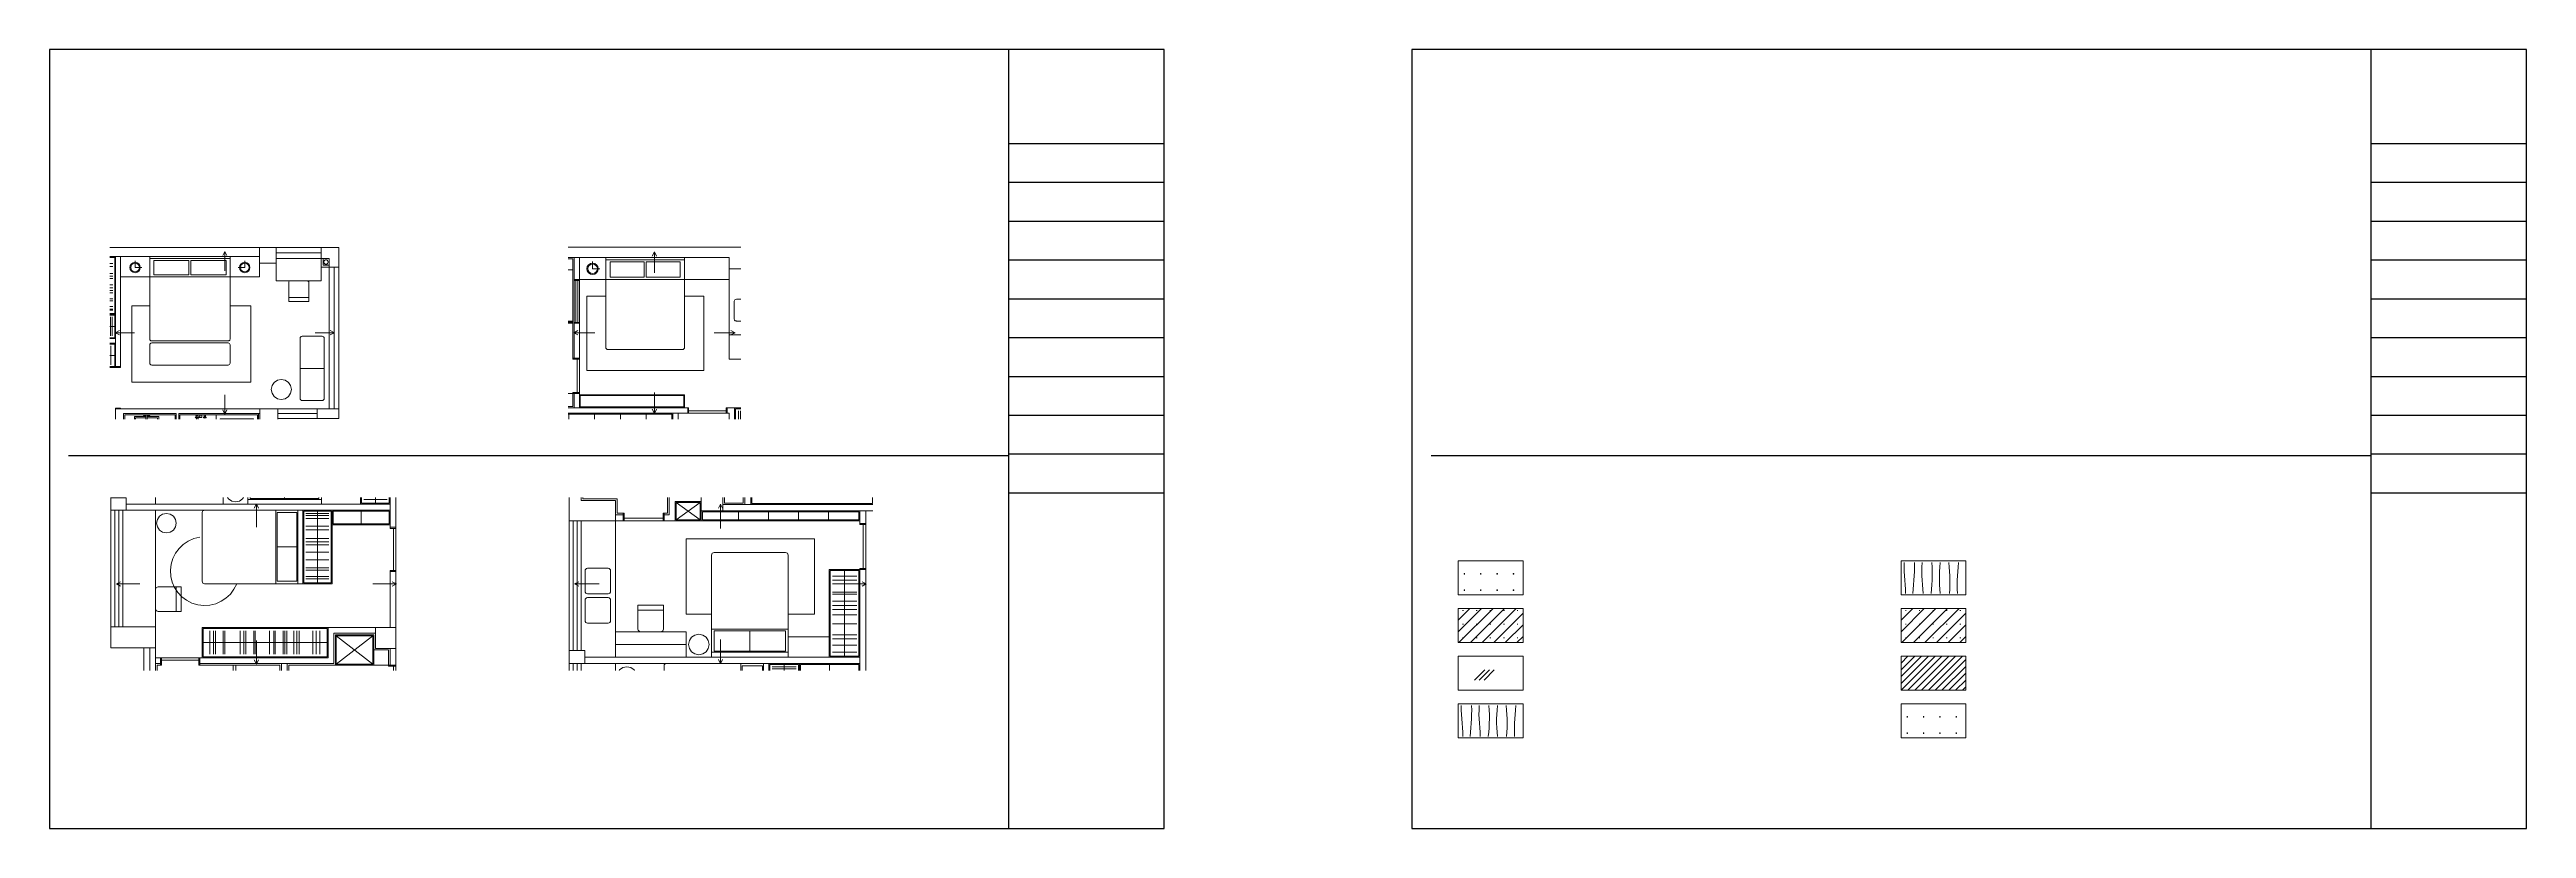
# Model space of a CAD drawing. Header units: millimetres. Extents: x -39780 to 216580, y 220 to 11660.
# Drawn here: x -39780 to -3420, y 220 to 11660 of the extents above; entities that cross this region are included whole.
import ezdxf

# ---------------------------------------------------------------- set-up
doc = ezdxf.new("R2010")
doc.units = ezdxf.units.MM
for name, color, linetype, lineweight in [('DETAIL', 7, 'CONTINUOUS', 18), ('FRAME', 7, 'CONTINUOUS', 25), ('HATCH', 8, 'CONTINUOUS', 9)]:
    doc.layers.add(name, color=color, linetype=linetype, lineweight=lineweight)

msp = doc.modelspace()

# ---------------------------------------------------------------- linework, layer by layer
at = {"layer": 'DETAIL'}
for p, q in [((-38893, 8754), (-36699, 8754)), ((-36451, 8754), (-36699, 8754)), ((-36699, 8754), (-36699, 8524)), ((-36699, 8754), (-36451, 8754)), ((-36699, 8524), (-36699, 8754)), ((-35791, 8754), (-36451, 8754)), ((-36451, 8524), (-36451, 8754)), ((-36451, 8754), (-36451, 8524)), ((-35531, 8754), (-35791, 8754)), ((-35791, 8754), (-35791, 8589)), ((-35791, 8754), (-35791, 8589)), ((-35531, 8754), (-35791, 8754)), ((-35531, 8465), (-35531, 8754)), ((-35531, 8465), (-35531, 8754)), ((-32169, 8759), (-29633, 8759)), ((-32169, 8759), (-29633, 8759)), ((-38893, 8619), (-36699, 8619)), ((-38810, 8619), (-38893, 8619)), ((-38822, 8607), (-38893, 8607)), ((-38893, 8518), (-38849, 8518)), ((-38893, 8473), (-38849, 8473)), ((-38893, 8370), (-38849, 8370)), ((-38822, 7781), (-38822, 8607)), ((-38810, 7769), (-38810, 8619)), ((-38810, 7769), (-38810, 8619)), ((-38810, 7003), (-38810, 8619)), ((-38810, 8619), (-38740, 8619)), ((-38740, 8619), (-38740, 7003)), ((-38309, 8619), (-38740, 8619)), ((-38740, 8619), (-38740, 8324)), ((-38601, 8459), (-38595, 8489)), ((-38595, 8429), (-38601, 8459)), ((-38595, 8489), (-38579, 8513)), ((-38579, 8405), (-38595, 8429)), ((-38589, 8459), (-38584, 8484)), ((-38584, 8434), (-38589, 8459)), ((-38584, 8484), (-38570, 8505)), ((-38570, 8413), (-38584, 8434)), ((-38579, 8513), (-38554, 8529)), ((-38554, 8388), (-38579, 8405)), ((-38570, 8505), (-38550, 8519)), ((-38550, 8399), (-38570, 8413)), ((-38554, 8529), (-38524, 8535)), ((-38524, 8382), (-38554, 8388)), ((-38550, 8519), (-38524, 8524)), ((-38524, 8394), (-38550, 8399)), ((-38524, 8459), (-38524, 8558)), ((-38524, 8535), (-38495, 8529)), ((-38524, 8524), (-38499, 8519)), ((-38524, 8459), (-38425, 8459)), ((-38499, 8399), (-38524, 8394)), ((-38495, 8388), (-38524, 8382)), ((-38499, 8519), (-38479, 8505)), ((-38479, 8413), (-38499, 8399)), ((-38495, 8529), (-38470, 8513)), ((-38470, 8405), (-38495, 8388)), ((-38479, 8505), (-38465, 8484)), ((-38465, 8434), (-38479, 8413)), ((-38470, 8513), (-38454, 8489)), ((-38454, 8429), (-38470, 8405)), ((-38465, 8484), (-38460, 8459)), ((-38460, 8459), (-38465, 8434)), ((-38454, 8489), (-38448, 8459)), ((-38448, 8459), (-38454, 8429)), ((-38309, 8324), (-38309, 8619)), ((-37130, 8619), (-38309, 8619)), ((-38309, 8619), (-38309, 7410)), ((-38309, 8589), (-37130, 8589)), ((-38250, 8353), (-38250, 8560)), ((-38250, 8560), (-37734, 8560)), ((-37734, 8560), (-37734, 8353)), ((-37189, 8560), (-37705, 8560)), ((-37705, 8560), (-37705, 8353)), ((-37206, 8695), (-37237, 8633)), ((-37206, 8412), (-37206, 8695)), ((-37206, 8695), (-37176, 8633)), ((-37189, 8353), (-37189, 8560)), ((-36699, 8619), (-37130, 8619)), ((-37130, 8619), (-37130, 8324)), ((-37130, 7410), (-37130, 8619)), ((-36914, 8459), (-37013, 8459)), ((-36985, 8489), (-36991, 8459)), ((-36991, 8459), (-36985, 8429)), ((-36968, 8513), (-36985, 8489)), ((-36985, 8429), (-36968, 8405)), ((-36974, 8484), (-36979, 8459)), ((-36979, 8459), (-36974, 8434)), ((-36960, 8505), (-36974, 8484)), ((-36974, 8434), (-36960, 8413)), ((-36944, 8529), (-36968, 8513)), ((-36968, 8405), (-36944, 8388)), ((-36940, 8519), (-36960, 8505)), ((-36960, 8413), (-36940, 8399)), ((-36914, 8535), (-36944, 8529)), ((-36944, 8388), (-36914, 8382)), ((-36914, 8524), (-36940, 8519)), ((-36940, 8399), (-36914, 8394)), ((-36914, 8459), (-36914, 8558)), ((-36884, 8529), (-36914, 8535)), ((-36889, 8519), (-36914, 8524)), ((-36914, 8394), (-36889, 8399)), ((-36914, 8382), (-36884, 8388)), ((-36868, 8505), (-36889, 8519)), ((-36889, 8399), (-36868, 8413)), ((-36860, 8513), (-36884, 8529)), ((-36884, 8388), (-36860, 8405)), ((-36854, 8484), (-36868, 8505)), ((-36868, 8413), (-36854, 8434)), ((-36844, 8489), (-36860, 8513)), ((-36860, 8405), (-36844, 8429)), ((-36849, 8459), (-36854, 8484)), ((-36854, 8434), (-36849, 8459)), ((-36838, 8459), (-36844, 8489)), ((-36844, 8429), (-36838, 8459)), ((-36699, 8324), (-36699, 8619)), ((-36699, 8524), (-36451, 8524)), ((-36451, 8524), (-36699, 8524)), ((-36451, 8672), (-35791, 8672)), ((-35791, 8589), (-36451, 8589)), ((-35791, 8589), (-36451, 8589)), ((-36451, 8589), (-36451, 8265)), ((-35791, 8589), (-35673, 8589)), ((-35791, 8589), (-35673, 8589)), ((-35791, 8465), (-35791, 8589)), ((-35791, 8265), (-35791, 8589)), ((-35673, 8465), (-35791, 8465)), ((-35761, 8495), (-35761, 8589)), ((-35673, 8495), (-35761, 8495)), ((-35755, 8539), (-35753, 8552)), ((-35753, 8526), (-35755, 8539)), ((-35753, 8552), (-35746, 8562)), ((-35746, 8516), (-35753, 8526)), ((-35746, 8562), (-35735, 8569)), ((-35735, 8509), (-35746, 8516)), ((-35735, 8569), (-35723, 8571)), ((-35723, 8507), (-35735, 8509)), ((-35723, 8571), (-35710, 8569)), ((-35710, 8509), (-35723, 8507)), ((-35710, 8569), (-35700, 8562)), ((-35700, 8516), (-35710, 8509)), ((-35700, 8562), (-35693, 8552)), ((-35693, 8526), (-35700, 8516)), ((-35693, 8552), (-35690, 8539)), ((-35690, 8539), (-35693, 8526)), ((-35673, 8589), (-35673, 8465)), ((-35673, 8589), (-35673, 8465)), ((-35673, 6383), (-35673, 8465)), ((-35673, 8465), (-35531, 8465)), ((-35673, 8465), (-35531, 8465)), ((-35602, 6383), (-35602, 8465)), ((-35531, 6383), (-35531, 8465)), ((-32169, 8605), (-29801, 8605)), ((-29801, 8605), (-32169, 8605)), ((-32098, 8585), (-32169, 8585)), ((-32169, 8585), (-32098, 8585)), ((-32169, 8424), (-32098, 8424)), ((-32098, 8424), (-32098, 8585)), ((-32098, 8585), (-32098, 7125)), ((-32002, 8605), (-32079, 8605)), ((-32079, 8605), (-32079, 8283)), ((-32002, 8283), (-32002, 8605)), ((-31616, 8605), (-32002, 8605)), ((-32002, 8605), (-32002, 8283)), ((-31892, 8440), (-31886, 8473)), ((-31886, 8408), (-31892, 8440)), ((-31886, 8473), (-31868, 8499)), ((-31868, 8381), (-31886, 8408)), ((-31879, 8440), (-31874, 8468)), ((-31874, 8413), (-31879, 8440)), ((-31874, 8468), (-31859, 8490)), ((-31859, 8390), (-31874, 8413)), ((-31868, 8499), (-31841, 8517)), ((-31841, 8363), (-31868, 8381)), ((-31859, 8490), (-31836, 8505)), ((-31836, 8375), (-31859, 8390)), ((-31841, 8517), (-31809, 8524)), ((-31809, 8356), (-31841, 8363)), ((-31836, 8505), (-31809, 8511)), ((-31809, 8369), (-31836, 8375)), ((-31809, 8440), (-31809, 8548)), ((-31809, 8524), (-31776, 8517)), ((-31809, 8511), (-31781, 8505)), ((-31809, 8440), (-31701, 8440)), ((-31781, 8375), (-31809, 8369)), ((-31776, 8363), (-31809, 8356)), ((-31781, 8505), (-31759, 8490)), ((-31759, 8390), (-31781, 8375)), ((-31776, 8517), (-31749, 8499)), ((-31749, 8381), (-31776, 8363)), ((-31759, 8490), (-31743, 8468)), ((-31743, 8413), (-31759, 8390)), ((-31749, 8499), (-31732, 8473)), ((-31732, 8408), (-31749, 8381)), ((-31743, 8468), (-31738, 8440)), ((-31738, 8440), (-31743, 8413)), ((-31732, 8473), (-31725, 8440)), ((-31725, 8440), (-31732, 8408)), ((-30457, 8605), (-31616, 8605)), ((-31616, 8605), (-31616, 7285)), ((-31616, 8283), (-31616, 8605)), ((-31616, 8573), (-30457, 8573)), ((-31551, 8315), (-31551, 8540)), ((-31551, 8540), (-31052, 8540)), ((-31052, 8540), (-31052, 8315)), ((-30522, 8540), (-31020, 8540)), ((-31020, 8540), (-31020, 8315)), ((-30901, 8688), (-30932, 8626)), ((-30901, 8379), (-30901, 8688)), ((-30901, 8688), (-30871, 8626)), ((-30522, 8315), (-30522, 8540)), ((-30457, 7285), (-30457, 8605)), ((-29801, 8605), (-30457, 8605)), ((-30457, 8605), (-30457, 8283)), ((-29801, 8605), (-29801, 8437)), ((-29801, 8437), (-29801, 8605)), ((-29801, 8283), (-29801, 8605)), ((-29801, 8437), (-29730, 8437)), ((-29633, 8437), (-29801, 8437)), ((-29633, 8437), (-29801, 8437)), ((-29801, 8437), (-29801, 7472)), ((-29633, 8437), (-29730, 8437)), ((-38893, 8331), (-38849, 8331)), ((-38893, 8295), (-38849, 8295)), ((-38893, 8206), (-38849, 8206)), ((-38893, 8162), (-38849, 8162)), ((-38893, 8123), (-38849, 8123)), ((-38893, 8088), (-38849, 8088)), ((-38740, 8324), (-38309, 8324)), ((-38309, 8324), (-37130, 8324)), ((-37734, 8353), (-38250, 8353)), ((-37705, 8353), (-37189, 8353)), ((-37130, 8324), (-36699, 8324)), ((-36451, 8265), (-35791, 8265)), ((-36266, 8247), (-36268, 8235)), ((-36268, 8235), (-36268, 7958)), ((-36268, 8017), (-35974, 8017)), ((-36260, 8256), (-36266, 8247)), ((-36250, 8262), (-36260, 8256)), ((-36239, 8265), (-36250, 8262)), ((-36003, 8265), (-36239, 8265)), ((-35997, 8264), (-36003, 8265)), ((-35992, 8263), (-35997, 8264)), ((-35987, 8260), (-35992, 8263)), ((-35982, 8256), (-35987, 8260)), ((-35978, 8252), (-35982, 8256)), ((-35976, 8247), (-35978, 8252)), ((-35974, 8241), (-35976, 8247)), ((-35974, 8235), (-35974, 8241)), ((-35974, 7958), (-35974, 8235)), ((-32002, 8283), (-32079, 8283)), ((-32079, 8283), (-32002, 8283)), ((-32079, 8283), (-32002, 8283)), ((-32079, 8270), (-32079, 8283)), ((-32002, 8270), (-32079, 8270)), ((-32079, 8270), (-32079, 7652)), ((-32002, 8270), (-32079, 8270)), ((-32053, 8270), (-32027, 8270)), ((-32053, 7652), (-32053, 8270)), ((-32027, 8270), (-32027, 7652)), ((-32002, 8283), (-32002, 8270)), ((-32002, 8283), (-31616, 8283)), ((-32002, 7652), (-32002, 8270)), ((-31892, 6947), (-31892, 8036)), ((-31892, 8036), (-31616, 8036)), ((-31616, 8283), (-30457, 8283)), ((-31052, 8315), (-31551, 8315)), ((-31020, 8315), (-30522, 8315)), ((-30457, 8283), (-29801, 8283)), ((-30457, 8036), (-30173, 8036)), ((-30173, 8036), (-30173, 6947)), ((-38893, 7998), (-38849, 7998)), ((-38893, 7968), (-38849, 7968)), ((-38893, 7887), (-38849, 7887)), ((-38893, 7845), (-38849, 7845)), ((-38893, 7830), (-38849, 7830)), ((-38893, 7781), (-38822, 7781)), ((-38810, 7769), (-38893, 7769)), ((-38893, 7769), (-38810, 7769)), ((-38822, 7758), (-38893, 7758)), ((-38885, 7732), (-38885, 7454)), ((-38859, 7732), (-38859, 7454)), ((-38822, 7427), (-38822, 7758)), ((-38810, 7415), (-38810, 7769)), ((-38571, 6775), (-38571, 7898)), ((-38571, 7898), (-38309, 7898)), ((-37130, 7898), (-36826, 7898)), ((-36826, 7898), (-36826, 6775)), ((-36268, 7958), (-35974, 7958)), ((-32098, 7672), (-32169, 7672)), ((-32169, 7655), (-32098, 7655)), ((-32098, 7643), (-32169, 7643)), ((-32098, 7639), (-32169, 7639)), ((-32098, 7655), (-32098, 7643)), ((-32079, 7652), (-32002, 7652)), ((-32079, 7652), (-32002, 7652)), ((-32079, 7639), (-32079, 7652)), ((-32002, 7639), (-32079, 7639)), ((-32079, 7639), (-32079, 7125)), ((-32002, 7639), (-32079, 7639)), ((-32027, 7652), (-32053, 7652)), ((-32002, 7652), (-32002, 7639)), ((-32002, 7125), (-32002, 7639)), ((-29726, 7974), (-29729, 7962)), ((-29729, 7962), (-29729, 7704)), ((-29729, 7704), (-29728, 7698)), ((-29728, 7698), (-29727, 7692)), ((-29727, 7692), (-29724, 7686)), ((-29720, 7984), (-29726, 7974)), ((-29724, 7686), (-29720, 7681)), ((-29709, 7991), (-29720, 7984)), ((-29720, 7681), (-29715, 7677)), ((-29715, 7677), (-29709, 7674)), ((-29697, 7994), (-29709, 7991)), ((-29709, 7674), (-29703, 7673)), ((-29703, 7673), (-29697, 7672)), ((-29633, 7994), (-29697, 7994)), ((-29697, 7672), (-29633, 7672)), ((-38893, 7592), (-38822, 7592)), ((-38893, 7427), (-38822, 7427)), ((-38893, 7415), (-38810, 7415)), ((-38893, 7415), (-38810, 7415)), ((-38893, 7345), (-38810, 7345)), ((-38810, 7345), (-38893, 7345)), ((-38822, 7333), (-38893, 7333)), ((-38878, 7307), (-38878, 7029)), ((-38822, 7003), (-38822, 7333)), ((-38816, 7501), (-38754, 7531)), ((-38533, 7501), (-38816, 7501)), ((-38816, 7501), (-38754, 7471)), ((-38810, 6991), (-38810, 7345)), ((-38309, 7410), (-38307, 7398)), ((-38307, 7333), (-38309, 7321)), ((-38309, 7321), (-38309, 7056)), ((-38307, 7398), (-38300, 7389)), ((-38300, 7342), (-38307, 7333)), ((-38300, 7389), (-38291, 7382)), ((-38291, 7348), (-38300, 7342)), ((-38291, 7382), (-38280, 7380)), ((-38280, 7351), (-38291, 7348)), ((-38280, 7380), (-37159, 7380)), ((-37159, 7351), (-38280, 7351)), ((-37159, 7380), (-37153, 7381)), ((-37148, 7348), (-37159, 7351)), ((-37153, 7381), (-37148, 7382)), ((-37148, 7382), (-37143, 7385)), ((-37138, 7342), (-37148, 7348)), ((-37143, 7385), (-37138, 7389)), ((-37138, 7389), (-37134, 7393)), ((-37132, 7333), (-37138, 7342)), ((-37134, 7393), (-37132, 7398)), ((-37132, 7398), (-37130, 7404)), ((-37130, 7321), (-37132, 7333)), ((-37130, 7404), (-37130, 7410)), ((-37130, 7056), (-37130, 7321)), ((-36099, 7430), (-36102, 7419)), ((-36102, 7419), (-36102, 6534)), ((-36093, 7440), (-36099, 7430)), ((-36084, 7446), (-36093, 7440)), ((-36072, 7448), (-36084, 7446)), ((-35777, 7448), (-36072, 7448)), ((-35879, 7501), (-35596, 7501)), ((-35766, 7446), (-35777, 7448)), ((-35756, 7440), (-35766, 7446)), ((-35750, 7430), (-35756, 7440)), ((-35748, 7419), (-35750, 7430)), ((-35748, 6534), (-35748, 7419)), ((-35596, 7501), (-35659, 7531)), ((-35596, 7501), (-35659, 7471)), ((-32085, 7501), (-32023, 7531)), ((-31776, 7501), (-32085, 7501)), ((-32085, 7501), (-32023, 7471)), ((-31616, 7285), (-31615, 7279)), ((-31615, 7279), (-31613, 7273)), ((-31613, 7273), (-31610, 7268)), ((-30467, 7263), (-30460, 7273)), ((-30460, 7273), (-30457, 7285)), ((-30026, 7501), (-29717, 7501)), ((-29801, 7112), (-29801, 7472)), ((-29801, 7472), (-29633, 7472)), ((-29801, 7472), (-29633, 7472)), ((-29801, 7112), (-29801, 7472)), ((-29801, 7472), (-29633, 7472)), ((-29717, 7501), (-29780, 7531)), ((-29717, 7501), (-29780, 7471)), ((-38893, 7168), (-38822, 7168)), ((-38893, 7003), (-38822, 7003)), ((-38893, 6991), (-38810, 6991)), ((-38740, 7003), (-38810, 7003)), ((-38740, 7003), (-38810, 7003)), ((-38810, 7003), (-38810, 6991)), ((-38810, 6991), (-38740, 6991)), ((-38740, 6991), (-38740, 7003)), ((-38309, 7056), (-38307, 7044)), ((-38307, 7044), (-38300, 7035)), ((-38300, 7035), (-38291, 7029)), ((-38291, 7029), (-38280, 7026)), ((-38280, 7026), (-37159, 7026)), ((-37159, 7026), (-37148, 7029)), ((-37148, 7029), (-37138, 7035)), ((-37138, 7035), (-37132, 7044)), ((-37132, 7044), (-37130, 7056)), ((-36102, 6977), (-35748, 6977)), ((-32002, 7125), (-32098, 7125)), ((-32098, 7125), (-32098, 7112)), ((-32098, 7112), (-32002, 7112)), ((-32002, 7125), (-32079, 7125)), ((-32079, 7125), (-32002, 7125)), ((-32034, 7112), (-32002, 7112)), ((-32034, 6623), (-32034, 7112)), ((-32002, 7112), (-32002, 7125)), ((-32002, 7112), (-32002, 6623)), ((-30173, 6947), (-31892, 6947)), ((-31610, 7268), (-31606, 7263)), ((-31606, 7263), (-31601, 7259)), ((-31601, 7259), (-31596, 7256)), ((-31596, 7256), (-31590, 7254)), ((-31590, 7254), (-31583, 7253)), ((-31583, 7253), (-30489, 7253)), ((-30489, 7253), (-30477, 7256)), ((-30477, 7256), (-30467, 7263)), ((-29633, 7112), (-29801, 7112)), ((-29633, 7112), (-29801, 7112)), ((-36826, 6775), (-38571, 6775)), ((-37206, 6590), (-37206, 6307)), ((-36525, 6668), (-36514, 6725)), ((-36514, 6611), (-36525, 6668)), ((-36514, 6725), (-36482, 6772)), ((-36482, 6564), (-36514, 6611)), ((-36482, 6772), (-36435, 6804)), ((-36435, 6532), (-36482, 6564)), ((-36435, 6804), (-36378, 6815)), ((-36378, 6815), (-36320, 6804)), ((-36320, 6804), (-36274, 6772)), ((-36274, 6564), (-36320, 6532)), ((-36274, 6772), (-36242, 6725)), ((-36242, 6611), (-36274, 6564)), ((-36242, 6725), (-36230, 6668)), ((-36230, 6668), (-36242, 6611)), ((-32169, 6610), (-32098, 6610)), ((-32002, 6623), (-32098, 6623)), ((-32098, 6623), (-32098, 6610)), ((-32098, 6610), (-32002, 6610)), ((-32098, 6610), (-32098, 6417)), ((-32098, 6610), (-32098, 6417)), ((-32002, 6610), (-32079, 6610)), ((-32079, 6610), (-32079, 6397)), ((-32002, 6623), (-32034, 6623)), ((-32002, 6610), (-32002, 6623)), ((-32002, 6397), (-32002, 6610)), ((-30457, 6590), (-32002, 6590)), ((-32002, 6590), (-32002, 6397)), ((-30470, 6578), (-31989, 6578)), ((-31989, 6578), (-31989, 6410)), ((-30901, 6623), (-30901, 6314)), ((-30470, 6410), (-30470, 6578)), ((-30457, 6397), (-30457, 6590)), ((-38740, 6395), (-38810, 6395)), ((-38810, 6395), (-38810, 6383)), ((-38810, 6383), (-38740, 6383)), ((-38810, 6230), (-38810, 6383)), ((-38810, 6383), (-36693, 6383)), ((-38740, 6383), (-38740, 6395)), ((-37920, 6313), (-38692, 6313)), ((-38692, 6313), (-38692, 6230)), ((-37938, 6295), (-38675, 6295)), ((-38675, 6295), (-38675, 6230)), ((-38675, 6230), (-38675, 6295)), ((-38675, 6295), (-37938, 6295)), ((-38365, 6268), (-38535, 6268)), ((-38535, 6268), (-38535, 6230)), ((-38365, 6251), (-38517, 6251)), ((-38517, 6251), (-38517, 6230)), ((-38399, 6290), (-38400, 6289)), ((-38400, 6289), (-38400, 6289)), ((-38400, 6289), (-38400, 6288)), ((-38400, 6288), (-38399, 6288)), ((-38398, 6290), (-38399, 6290)), ((-38399, 6290), (-38399, 6290)), ((-38399, 6290), (-38399, 6290)), ((-38399, 6288), (-38399, 6287)), ((-38399, 6287), (-38399, 6287)), ((-38399, 6287), (-38398, 6287)), ((-38397, 6290), (-38398, 6290)), ((-38398, 6290), (-38398, 6290)), ((-38398, 6287), (-38398, 6287)), ((-38398, 6287), (-38397, 6287)), ((-38397, 6290), (-38397, 6290)), ((-38393, 6290), (-38397, 6290)), ((-38396, 6289), (-38397, 6290)), ((-38397, 6287), (-38396, 6288)), ((-38397, 6287), (-38393, 6287)), ((-38397, 6287), (-38397, 6287)), ((-38396, 6288), (-38396, 6289)), ((-38396, 6289), (-38396, 6289)), ((-38393, 6290), (-38393, 6290)), ((-38389, 6290), (-38393, 6290)), ((-38393, 6287), (-38393, 6290)), ((-38393, 6287), (-38392, 6284)), ((-38393, 6287), (-38393, 6287)), ((-38388, 6287), (-38393, 6287)), ((-38382, 6284), (-38392, 6284)), ((-38389, 6295), (-38389, 6290)), ((-38388, 6290), (-38389, 6290)), ((-38388, 6288), (-38389, 6289)), ((-38389, 6289), (-38388, 6289)), ((-38388, 6289), (-38388, 6290)), ((-38388, 6290), (-38387, 6290)), ((-38388, 6287), (-38388, 6288)), ((-38387, 6287), (-38388, 6287)), ((-38387, 6290), (-38387, 6290)), ((-38387, 6290), (-38386, 6290)), ((-38386, 6287), (-38387, 6287)), ((-38387, 6287), (-38387, 6287)), ((-38386, 6290), (-38386, 6290)), ((-38386, 6290), (-38385, 6289)), ((-38385, 6290), (-38386, 6290)), ((-38385, 6288), (-38386, 6287)), ((-38386, 6287), (-38386, 6287)), ((-38381, 6287), (-38386, 6287)), ((-38385, 6295), (-38385, 6290)), ((-38385, 6290), (-38381, 6290)), ((-38385, 6289), (-38385, 6288)), ((-38385, 6289), (-38385, 6289)), ((-38381, 6287), (-38382, 6284)), ((-38381, 6290), (-38377, 6290)), ((-38381, 6290), (-38381, 6290)), ((-38381, 6287), (-38381, 6290)), ((-38381, 6287), (-38381, 6287)), ((-38377, 6287), (-38381, 6287)), ((-38376, 6290), (-38377, 6290)), ((-38377, 6290), (-38377, 6289)), ((-38377, 6289), (-38377, 6289)), ((-38377, 6289), (-38377, 6288)), ((-38377, 6288), (-38377, 6287)), ((-38377, 6287), (-38376, 6287)), ((-38375, 6290), (-38376, 6290)), ((-38376, 6290), (-38376, 6290)), ((-38376, 6287), (-38376, 6287)), ((-38376, 6287), (-38375, 6287)), ((-38374, 6290), (-38375, 6290)), ((-38375, 6290), (-38375, 6290)), ((-38375, 6287), (-38375, 6287)), ((-38375, 6287), (-38374, 6287)), ((-38374, 6289), (-38374, 6290)), ((-38374, 6290), (-38374, 6290)), ((-38374, 6288), (-38374, 6289)), ((-38374, 6289), (-38374, 6289)), ((-38374, 6287), (-38374, 6288)), ((-38374, 6288), (-38374, 6288)), ((-38365, 6295), (-38365, 6230)), ((-38365, 6295), (-38345, 6295)), ((-38345, 6295), (-38345, 6230)), ((-38175, 6268), (-38345, 6268)), ((-38193, 6251), (-38345, 6251)), ((-38335, 6290), (-38336, 6290)), ((-38336, 6290), (-38336, 6289)), ((-38336, 6289), (-38336, 6289)), ((-38336, 6289), (-38336, 6288)), ((-38336, 6288), (-38336, 6288)), ((-38336, 6288), (-38335, 6287)), ((-38334, 6290), (-38335, 6290)), ((-38335, 6290), (-38335, 6290)), ((-38335, 6287), (-38335, 6287)), ((-38335, 6287), (-38334, 6287)), ((-38333, 6290), (-38334, 6290)), ((-38334, 6290), (-38334, 6290)), ((-38334, 6287), (-38334, 6287)), ((-38334, 6287), (-38333, 6287)), ((-38333, 6290), (-38333, 6290)), ((-38329, 6290), (-38333, 6290)), ((-38333, 6289), (-38333, 6290)), ((-38333, 6288), (-38333, 6289)), ((-38333, 6289), (-38333, 6289)), ((-38333, 6287), (-38333, 6288)), ((-38333, 6287), (-38329, 6287)), ((-38333, 6287), (-38333, 6287)), ((-38329, 6290), (-38329, 6290)), ((-38325, 6290), (-38329, 6290)), ((-38329, 6287), (-38329, 6290)), ((-38329, 6287), (-38328, 6284)), ((-38329, 6287), (-38329, 6287)), ((-38329, 6287), (-38324, 6287)), ((-38328, 6284), (-38318, 6284)), ((-38325, 6295), (-38325, 6290)), ((-38325, 6289), (-38324, 6290)), ((-38325, 6290), (-38324, 6290)), ((-38325, 6288), (-38325, 6289)), ((-38325, 6289), (-38325, 6289)), ((-38324, 6287), (-38325, 6288)), ((-38324, 6290), (-38324, 6290)), ((-38324, 6290), (-38323, 6290)), ((-38323, 6287), (-38324, 6287)), ((-38324, 6287), (-38324, 6287)), ((-38323, 6290), (-38322, 6290)), ((-38322, 6287), (-38323, 6287)), ((-38322, 6290), (-38322, 6290)), ((-38322, 6290), (-38322, 6289)), ((-38322, 6290), (-38321, 6290)), ((-38321, 6289), (-38322, 6288)), ((-38322, 6289), (-38321, 6289)), ((-38322, 6288), (-38322, 6287)), ((-38322, 6287), (-38322, 6287)), ((-38322, 6287), (-38317, 6287)), ((-38321, 6295), (-38321, 6290)), ((-38321, 6290), (-38317, 6290)), ((-38317, 6287), (-38318, 6284)), ((-38317, 6290), (-38313, 6290)), ((-38317, 6290), (-38317, 6290)), ((-38317, 6287), (-38317, 6290)), ((-38317, 6287), (-38317, 6287)), ((-38313, 6287), (-38317, 6287)), ((-38313, 6290), (-38314, 6289)), ((-38314, 6289), (-38314, 6289)), ((-38314, 6289), (-38314, 6288)), ((-38314, 6288), (-38313, 6287)), ((-38312, 6290), (-38313, 6290)), ((-38313, 6290), (-38313, 6290)), ((-38313, 6287), (-38313, 6287)), ((-38313, 6287), (-38312, 6287)), ((-38311, 6290), (-38312, 6290)), ((-38312, 6290), (-38312, 6290)), ((-38312, 6287), (-38312, 6287)), ((-38312, 6287), (-38311, 6287)), ((-38310, 6290), (-38311, 6290)), ((-38311, 6290), (-38311, 6290)), ((-38311, 6287), (-38310, 6288)), ((-38311, 6287), (-38311, 6287)), ((-38310, 6289), (-38310, 6290)), ((-38310, 6288), (-38310, 6289)), ((-38310, 6289), (-38310, 6289)), ((-38310, 6288), (-38310, 6288)), ((-38193, 6230), (-38193, 6251)), ((-38175, 6230), (-38175, 6268)), ((-37938, 6230), (-37938, 6295)), ((-37938, 6295), (-37938, 6230)), ((-37920, 6230), (-37920, 6313)), ((-37884, 6313), (-36693, 6313)), ((-36693, 6313), (-37884, 6313)), ((-37884, 6313), (-37884, 6230)), ((-37867, 6230), (-37867, 6295)), ((-37867, 6295), (-36728, 6295)), ((-37849, 6383), (-36693, 6383)), ((-37640, 6257), (-37639, 6259)), ((-37639, 6256), (-37640, 6257)), ((-37639, 6259), (-37638, 6261)), ((-37638, 6254), (-37639, 6256)), ((-37638, 6261), (-37637, 6262)), ((-37637, 6253), (-37638, 6254)), ((-37637, 6262), (-37635, 6262)), ((-37635, 6253), (-37637, 6253)), ((-37635, 6295), (-37635, 6294)), ((-37635, 6295), (-37603, 6295)), ((-37635, 6294), (-37634, 6292)), ((-37635, 6262), (-37633, 6262)), ((-37633, 6253), (-37635, 6253)), ((-37634, 6292), (-37633, 6292)), ((-37633, 6292), (-37632, 6291)), ((-37633, 6262), (-37632, 6261)), ((-37632, 6254), (-37633, 6253)), ((-37632, 6291), (-37631, 6290)), ((-37606, 6291), (-37632, 6291)), ((-37632, 6261), (-37631, 6259)), ((-37628, 6260), (-37632, 6260)), ((-37631, 6256), (-37632, 6254)), ((-37628, 6254), (-37632, 6254)), ((-37631, 6290), (-37631, 6290)), ((-37631, 6290), (-37630, 6289)), ((-37631, 6259), (-37631, 6257)), ((-37631, 6257), (-37631, 6256)), ((-37630, 6289), (-37629, 6289)), ((-37609, 6289), (-37629, 6289)), ((-37628, 6262), (-37627, 6262)), ((-37628, 6252), (-37628, 6262)), ((-37627, 6262), (-37628, 6262)), ((-37616, 6253), (-37628, 6253)), ((-37625, 6250), (-37628, 6252)), ((-37616, 6252), (-37628, 6252)), ((-37627, 6277), (-37627, 6289)), ((-37627, 6277), (-37627, 6254)), ((-37627, 6277), (-37575, 6277)), ((-37627, 6254), (-37575, 6254)), ((-37618, 6250), (-37625, 6250)), ((-37624, 6250), (-37623, 6249)), ((-37623, 6249), (-37622, 6249)), ((-37622, 6249), (-37621, 6249)), ((-37620, 6248), (-37622, 6244)), ((-37622, 6244), (-37622, 6239)), ((-37622, 6239), (-37621, 6234)), ((-37621, 6254), (-37620, 6253)), ((-37621, 6249), (-37619, 6248)), ((-37620, 6245), (-37621, 6241)), ((-37621, 6241), (-37621, 6230)), ((-37620, 6253), (-37619, 6253)), ((-37616, 6251), (-37620, 6248)), ((-37617, 6248), (-37620, 6245)), ((-37619, 6253), (-37618, 6253)), ((-37618, 6253), (-37617, 6254)), ((-37614, 6250), (-37617, 6248)), ((-37616, 6251), (-37616, 6254)), ((-37610, 6251), (-37614, 6250)), ((-37611, 6277), (-37611, 6289)), ((-37606, 6250), (-37610, 6251)), ((-37609, 6289), (-37608, 6289)), ((-37608, 6289), (-37607, 6290)), ((-37607, 6290), (-37606, 6290)), ((-37606, 6291), (-37605, 6292)), ((-37606, 6290), (-37606, 6291)), ((-37603, 6248), (-37606, 6250)), ((-37605, 6292), (-37604, 6292)), ((-37604, 6292), (-37603, 6294)), ((-37604, 6251), (-37604, 6254)), ((-37604, 6253), (-37603, 6253)), ((-37600, 6248), (-37604, 6251)), ((-37603, 6294), (-37603, 6295)), ((-37603, 6253), (-37602, 6253)), ((-37600, 6245), (-37603, 6248)), ((-37602, 6253), (-37601, 6253)), ((-37601, 6253), (-37601, 6254)), ((-37598, 6244), (-37600, 6248)), ((-37600, 6241), (-37600, 6245)), ((-37600, 6241), (-37600, 6230)), ((-37600, 6234), (-37598, 6239)), ((-37598, 6239), (-37598, 6244)), ((-37581, 6295), (-37581, 6292)), ((-37539, 6295), (-37581, 6295)), ((-37581, 6292), (-37539, 6292)), ((-37564, 6254), (-37580, 6254)), ((-37575, 6292), (-37575, 6254)), ((-37545, 6254), (-37564, 6254)), ((-37564, 6254), (-37545, 6254)), ((-37545, 6254), (-37545, 6292)), ((-37539, 6295), (-37539, 6292)), ((-37522, 6257), (-37521, 6259)), ((-37521, 6256), (-37522, 6257)), ((-37521, 6259), (-37520, 6261)), ((-37520, 6254), (-37521, 6256)), ((-37520, 6261), (-37519, 6262)), ((-37519, 6253), (-37520, 6254)), ((-37519, 6262), (-37517, 6262)), ((-37517, 6253), (-37519, 6253)), ((-37517, 6295), (-37485, 6295)), ((-37517, 6295), (-37517, 6294)), ((-37517, 6294), (-37516, 6292)), ((-37517, 6262), (-37515, 6262)), ((-37515, 6253), (-37517, 6253)), ((-37516, 6292), (-37515, 6292)), ((-37515, 6292), (-37514, 6291)), ((-37515, 6262), (-37514, 6261)), ((-37514, 6254), (-37515, 6253)), ((-37514, 6291), (-37513, 6290)), ((-37488, 6291), (-37514, 6291)), ((-37514, 6261), (-37513, 6259)), ((-37510, 6260), (-37514, 6260)), ((-37513, 6256), (-37514, 6254)), ((-37510, 6254), (-37514, 6254)), ((-37513, 6290), (-37513, 6290)), ((-37513, 6290), (-37512, 6289)), ((-37513, 6259), (-37513, 6257)), ((-37513, 6257), (-37513, 6256)), ((-37512, 6289), (-37511, 6289)), ((-37491, 6289), (-37511, 6289)), ((-37510, 6262), (-37505, 6263)), ((-37510, 6252), (-37510, 6262)), ((-37492, 6262), (-37510, 6262)), ((-37492, 6253), (-37510, 6253)), ((-37507, 6250), (-37510, 6252)), ((-37492, 6252), (-37510, 6252)), ((-37509, 6268), (-37509, 6289)), ((-37509, 6268), (-37493, 6268)), ((-37507, 6267), (-37509, 6268)), ((-37495, 6267), (-37507, 6267)), ((-37495, 6250), (-37507, 6250)), ((-37506, 6250), (-37504, 6249)), ((-37505, 6263), (-37505, 6267)), ((-37497, 6263), (-37505, 6263)), ((-37505, 6259), (-37504, 6261)), ((-37505, 6257), (-37505, 6259)), ((-37505, 6256), (-37505, 6257)), ((-37504, 6254), (-37505, 6256)), ((-37504, 6261), (-37503, 6262)), ((-37503, 6253), (-37504, 6254)), ((-37504, 6249), (-37501, 6248)), ((-37503, 6262), (-37501, 6262)), ((-37501, 6253), (-37503, 6253)), ((-37501, 6262), (-37499, 6262)), ((-37499, 6253), (-37501, 6253)), ((-37501, 6248), (-37498, 6249)), ((-37499, 6262), (-37498, 6261)), ((-37498, 6254), (-37499, 6253)), ((-37498, 6261), (-37497, 6259)), ((-37497, 6256), (-37498, 6254)), ((-37498, 6249), (-37496, 6250)), ((-37497, 6263), (-37497, 6267)), ((-37492, 6262), (-37497, 6263)), ((-37497, 6259), (-37497, 6257)), ((-37497, 6257), (-37497, 6256)), ((-37495, 6267), (-37493, 6268)), ((-37495, 6250), (-37492, 6252)), ((-37493, 6268), (-37493, 6289)), ((-37492, 6252), (-37492, 6262)), ((-37492, 6260), (-37488, 6260)), ((-37492, 6254), (-37488, 6254)), ((-37491, 6289), (-37490, 6289)), ((-37490, 6289), (-37489, 6290)), ((-37489, 6290), (-37488, 6290)), ((-37489, 6259), (-37488, 6261)), ((-37489, 6257), (-37489, 6259)), ((-37489, 6256), (-37489, 6257)), ((-37488, 6254), (-37489, 6256)), ((-37488, 6291), (-37487, 6292)), ((-37488, 6290), (-37488, 6291)), ((-37488, 6261), (-37486, 6262)), ((-37486, 6253), (-37488, 6254)), ((-37487, 6292), (-37486, 6292)), ((-37486, 6292), (-37485, 6294)), ((-37486, 6262), (-37485, 6262)), ((-37485, 6253), (-37486, 6253)), ((-37485, 6294), (-37485, 6295)), ((-37485, 6262), (-37483, 6262)), ((-37483, 6253), (-37485, 6253)), ((-37483, 6262), (-37482, 6261)), ((-37482, 6254), (-37483, 6253)), ((-37482, 6261), (-37481, 6259)), ((-37481, 6256), (-37482, 6254)), ((-37481, 6259), (-37480, 6257)), ((-37480, 6257), (-37481, 6256)), ((-36728, 6295), (-37336, 6295)), ((-37336, 6295), (-37336, 6230)), ((-36787, 6236), (-37277, 6236)), ((-37277, 6236), (-37277, 6230)), ((-37206, 6307), (-37237, 6369)), ((-37206, 6307), (-37176, 6369)), ((-36787, 6230), (-36787, 6236)), ((-36728, 6230), (-36728, 6295)), ((-36728, 6295), (-36728, 6230)), ((-36711, 6230), (-36711, 6313)), ((-36428, 6383), (-36693, 6383)), ((-36693, 6383), (-36693, 6230)), ((-36693, 6383), (-36428, 6383)), ((-36693, 6230), (-36693, 6383)), ((-36693, 6383), (-36693, 6313)), ((-36378, 6521), (-36435, 6532)), ((-36428, 6230), (-36428, 6383)), ((-35850, 6383), (-36428, 6383)), ((-36428, 6383), (-36428, 6230)), ((-36428, 6313), (-35850, 6313)), ((-35850, 6242), (-36428, 6242)), ((-36320, 6532), (-36378, 6521)), ((-36102, 6534), (-36099, 6523)), ((-36099, 6523), (-36093, 6513)), ((-36093, 6513), (-36084, 6507)), ((-36084, 6507), (-36072, 6505)), ((-36072, 6505), (-35777, 6505)), ((-35850, 6383), (-35531, 6383)), ((-35850, 6242), (-35850, 6383)), ((-35850, 6383), (-35531, 6383)), ((-35850, 6242), (-35850, 6383)), ((-35531, 6242), (-35850, 6242)), ((-35531, 6242), (-35850, 6242)), ((-35777, 6505), (-35766, 6507)), ((-35766, 6507), (-35756, 6513)), ((-35756, 6513), (-35750, 6523)), ((-35750, 6523), (-35748, 6534)), ((-35531, 6383), (-35531, 6242)), ((-35531, 6383), (-35531, 6242)), ((-32098, 6417), (-32169, 6417)), ((-32098, 6417), (-32169, 6417)), ((-30412, 6397), (-32169, 6397)), ((-30631, 6320), (-32169, 6320)), ((-32169, 6320), (-30412, 6320)), ((-30644, 6307), (-32169, 6307)), ((-32157, 6230), (-32157, 6307)), ((-32079, 6397), (-32002, 6397)), ((-32002, 6397), (-30457, 6397)), ((-31989, 6410), (-30470, 6410)), ((-31779, 6230), (-31779, 6307)), ((-31401, 6230), (-31401, 6307)), ((-31022, 6230), (-31022, 6307)), ((-30901, 6314), (-30932, 6376)), ((-30901, 6314), (-30871, 6376)), ((-30644, 6230), (-30644, 6307)), ((-30631, 6230), (-30631, 6320)), ((-30631, 6320), (-30554, 6320)), ((-30631, 6230), (-30631, 6320)), ((-30554, 6320), (-30554, 6230)), ((-30412, 6320), (-30412, 6397)), ((-30412, 6320), (-30412, 6397)), ((-30412, 6397), (-30412, 6320)), ((-30399, 6397), (-30412, 6397)), ((-30412, 6320), (-30399, 6320)), ((-30399, 6320), (-30399, 6397)), ((-30399, 6320), (-30399, 6352)), ((-30399, 6352), (-29846, 6352)), ((-29846, 6320), (-30399, 6320)), ((-29846, 6397), (-29846, 6320)), ((-29833, 6397), (-29846, 6397)), ((-29846, 6352), (-29846, 6320)), ((-29846, 6320), (-29833, 6320)), ((-29833, 6320), (-29833, 6397)), ((-29724, 6397), (-29833, 6397)), ((-29833, 6397), (-29833, 6320)), ((-29833, 6320), (-29833, 6397)), ((-29833, 6320), (-29801, 6320)), ((-29801, 6320), (-29801, 6230)), ((-29633, 6397), (-29724, 6397)), ((-29724, 6397), (-29724, 6230)), ((-29724, 6230), (-29724, 6397)), ((-29633, 6384), (-29711, 6384)), ((-29711, 6384), (-29711, 6230)), ((-29665, 6356), (-29665, 6230)), ((-29639, 6356), (-29639, 6230)), ((-38879, 5075), (-38879, 5082)), ((-38879, 5075), (-38655, 5075)), ((-38879, 4895), (-38879, 5075)), ((-38879, 5075), (-38655, 5075)), ((-38879, 4895), (-38879, 5075)), ((-38879, 3181), (-38879, 4895)), ((-38655, 4895), (-38879, 4895)), ((-38655, 4895), (-38879, 4895)), ((-38821, 5075), (-38821, 5082)), ((-38821, 3181), (-38821, 4895)), ((-38763, 5075), (-38763, 5082)), ((-38763, 3181), (-38763, 4895)), ((-38706, 5075), (-38706, 5082)), ((-38706, 5082), (-38706, 5075)), ((-38706, 5075), (-38655, 5075)), ((-38706, 3181), (-38706, 4895)), ((-38706, 3181), (-38706, 4895)), ((-38706, 4895), (-38223, 4895)), ((-38655, 5075), (-38655, 4895)), ((-38655, 5075), (-38655, 4895)), ((-38655, 5075), (-38655, 4981)), ((-38655, 4981), (-34781, 4981)), ((-38655, 4895), (-38655, 4981)), ((-38655, 4981), (-38223, 4981)), ((-34781, 4895), (-38655, 4895)), ((-38223, 4981), (-38223, 5082)), ((-38223, 4981), (-38223, 5082)), ((-38223, 4981), (-38223, 5082)), ((-37230, 4981), (-38223, 4981)), ((-37230, 4981), (-38223, 4981)), ((-38223, 4895), (-38223, 3181)), ((-38208, 4704), (-38197, 4760)), ((-38197, 4760), (-38166, 4806)), ((-38166, 4806), (-38120, 4837)), ((-38120, 4837), (-38064, 4848)), ((-38064, 4848), (-38008, 4837)), ((-38008, 4837), (-37962, 4806)), ((-37962, 4806), (-37932, 4760)), ((-37932, 4760), (-37920, 4704)), ((-37536, 4873), (-37539, 4859)), ((-37539, 4859), (-37539, 3851)), ((-37529, 4884), (-37536, 4873)), ((-37517, 4892), (-37529, 4884)), ((-37503, 4895), (-37517, 4892)), ((-36063, 4895), (-37503, 4895)), ((-37230, 5082), (-37230, 4981)), ((-37230, 5082), (-37230, 4981)), ((-37151, 5059), (-37167, 5082)), ((-37106, 5029), (-37151, 5059)), ((-37050, 5017), (-37106, 5029)), ((-36993, 5029), (-37050, 5017)), ((-36948, 5059), (-36993, 5029)), ((-36932, 5082), (-36948, 5059)), ((-36869, 5082), (-36869, 4981)), ((-36869, 5053), (-35789, 5053)), ((-36869, 4981), (-35789, 4981)), ((-36833, 5082), (-36833, 5068)), ((-36833, 5068), (-36329, 5068)), ((-36743, 4988), (-36774, 4926)), ((-36743, 4643), (-36743, 4988)), ((-36743, 4988), (-36713, 4926)), ((-36459, 3815), (-36459, 4895)), ((-36149, 4859), (-36437, 4859)), ((-36437, 4859), (-36437, 4355)), ((-36329, 5082), (-36329, 5068)), ((-36329, 5068), (-36329, 5082)), ((-36329, 5068), (-35825, 5068)), ((-36149, 4355), (-36149, 4859)), ((-36135, 3815), (-36135, 4895)), ((-36063, 3815), (-36063, 4895)), ((-36063, 4895), (-35631, 4895)), ((-36063, 3815), (-36063, 4895)), ((-36049, 3829), (-36049, 4880)), ((-36049, 4880), (-35645, 4880)), ((-36016, 4847), (-35678, 4847)), ((-36016, 4816), (-35678, 4816)), ((-36016, 4773), (-35678, 4773)), ((-35847, 3829), (-35847, 4880)), ((-35825, 5068), (-35825, 5082)), ((-35789, 5082), (-35789, 4981)), ((-35789, 4981), (-35789, 5082)), ((-35789, 4981), (-35213, 4981)), ((-35645, 4880), (-35645, 3829)), ((-35631, 4895), (-35631, 3815)), ((-34781, 4895), (-35631, 4895)), ((-35631, 4895), (-35631, 4679)), ((-34796, 4880), (-35616, 4880)), ((-35616, 4880), (-35616, 4693)), ((-35213, 4981), (-35213, 5082)), ((-35213, 5082), (-35213, 4981)), ((-35213, 4981), (-35213, 5082)), ((-34781, 4981), (-35213, 4981)), ((-35206, 4693), (-35206, 4880)), ((-35199, 4996), (-35199, 5082)), ((-34796, 4996), (-35199, 4996)), ((-35166, 5051), (-34823, 5051)), ((-34997, 5082), (-34997, 4996)), ((-34796, 5082), (-34796, 4996)), ((-34796, 4693), (-34796, 4880)), ((-34781, 5082), (-34781, 4981)), ((-34781, 5082), (-34781, 4643)), ((-34781, 4981), (-34781, 4895)), ((-34781, 4679), (-34781, 4895)), ((-34695, 4643), (-34695, 5082)), ((-32154, 5082), (-32154, 4737)), ((-32154, 5082), (-32154, 4737)), ((-31472, 4737), (-32154, 4737)), ((-32154, 2832), (-32154, 4737)), ((-32154, 4737), (-31472, 4737)), ((-32094, 2832), (-32094, 4737)), ((-32034, 2832), (-32034, 4737)), ((-31974, 5037), (-31974, 5082)), ((-31974, 5037), (-31974, 5082)), ((-31472, 5037), (-31974, 5037)), ((-31472, 5037), (-31974, 5037)), ((-31974, 2832), (-31974, 4737)), ((-31974, 4737), (-31824, 4737)), ((-31472, 4737), (-31974, 4737)), ((-31974, 4737), (-31974, 2832)), ((-31472, 4737), (-31974, 4737)), ((-31952, 5082), (-31952, 5060)), ((-31952, 5060), (-31449, 5060)), ((-31472, 4737), (-31472, 5037)), ((-31472, 4737), (-31472, 5037)), ((-31359, 4827), (-31472, 4827)), ((-31472, 4827), (-31472, 4737)), ((-31472, 2735), (-31472, 4737)), ((-31472, 4737), (-31359, 4737)), ((-31449, 5060), (-31449, 4850)), ((-31449, 4850), (-31359, 4850)), ((-31359, 4850), (-31359, 4737)), ((-31344, 4850), (-31359, 4850)), ((-31359, 4737), (-31359, 4827)), ((-31359, 4737), (-31359, 4827)), ((-31359, 4737), (-31344, 4737)), ((-31344, 4737), (-31344, 4850)), ((-31344, 4737), (-31344, 4775)), ((-31344, 4775), (-30774, 4775)), ((-30774, 4737), (-31344, 4737)), ((-30774, 4850), (-30774, 4737)), ((-30759, 4850), (-30774, 4850)), ((-30774, 4775), (-30774, 4737)), ((-30774, 4737), (-30759, 4737)), ((-30759, 4737), (-30759, 4850)), ((-30759, 4850), (-30707, 4850)), ((-30759, 4827), (-30759, 4737)), ((-30684, 4827), (-30759, 4827)), ((-30759, 4737), (-30594, 4737)), ((-30707, 4850), (-30707, 5082)), ((-30684, 5082), (-30684, 4827)), ((-30212, 5022), (-30594, 5022)), ((-30594, 5022), (-30594, 4737)), ((-30594, 4737), (-30594, 5022)), ((-30594, 5022), (-30212, 5022)), ((-30594, 4737), (-30212, 4737)), ((-30227, 5007), (-30579, 5007)), ((-30579, 5007), (-30579, 4752)), ((-30227, 5007), (-30579, 4752)), ((-30579, 5007), (-30227, 4752)), ((-30579, 4752), (-30227, 4752)), ((-30227, 4752), (-30227, 5007)), ((-30212, 4887), (-30212, 5082)), ((-30212, 4887), (-30212, 5082)), ((-30212, 5022), (-30212, 5082)), ((-30212, 4737), (-30212, 5022)), ((-29897, 4887), (-30212, 4887)), ((-29897, 4887), (-30212, 4887)), ((-27887, 4887), (-30212, 4887)), ((-30212, 4887), (-30212, 4737)), ((-30212, 4737), (-27887, 4737)), ((-27902, 4872), (-30197, 4872)), ((-30197, 4872), (-30197, 4752)), ((-30197, 4752), (-27902, 4752)), ((-29931, 4985), (-29961, 4922)), ((-29931, 4625), (-29931, 4985)), ((-29931, 4985), (-29900, 4922)), ((-29897, 5082), (-29897, 4887)), ((-29897, 5082), (-29897, 4887)), ((-27692, 4977), (-29897, 4977)), ((-29897, 4977), (-29897, 4887)), ((-29897, 4887), (-27692, 4887)), ((-29874, 5000), (-29874, 5082)), ((-29874, 5000), (-29874, 5082)), ((-29597, 5000), (-29874, 5000)), ((-29597, 5000), (-29874, 5000)), ((-29666, 4752), (-29666, 4872)), ((-29597, 5082), (-29597, 5000)), ((-29597, 5082), (-29597, 5000)), ((-29575, 5082), (-29575, 4977)), ((-29575, 4977), (-29485, 4977)), ((-29485, 4977), (-29485, 5082)), ((-29485, 5082), (-29485, 4977)), ((-29485, 4977), (-27692, 4977)), ((-29470, 5082), (-29470, 4992)), ((-29470, 4992), (-27700, 4992)), ((-29225, 4752), (-29225, 4872)), ((-28784, 4752), (-28784, 4872)), ((-28343, 4752), (-28343, 4872)), ((-27902, 4752), (-27902, 4872)), ((-27887, 4700), (-27887, 4887)), ((-27887, 4887), (-27797, 4887)), ((-27887, 4737), (-27887, 4887)), ((-27797, 4887), (-27797, 4700)), ((-27700, 4992), (-27700, 5082)), ((-38197, 4648), (-38208, 4704)), ((-38166, 4602), (-38197, 4648)), ((-38120, 4571), (-38166, 4602)), ((-38064, 4560), (-38120, 4571)), ((-38008, 4571), (-38064, 4560)), ((-37962, 4602), (-38008, 4571)), ((-37932, 4648), (-37962, 4602)), ((-37920, 4704), (-37932, 4648)), ((-37816, 4393), (-37879, 4334)), ((-37744, 4442), (-37816, 4393)), ((-37663, 4477), (-37744, 4442)), ((-37575, 4498), (-37663, 4477)), ((-36016, 4658), (-35678, 4658)), ((-36016, 4604), (-35678, 4604)), ((-36016, 4478), (-35678, 4478)), ((-36016, 4430), (-35678, 4430)), ((-36016, 4387), (-35678, 4387)), ((-35631, 4679), (-34781, 4679)), ((-35616, 4693), (-34796, 4693)), ((-34781, 4643), (-34695, 4643)), ((-34695, 4643), (-34781, 4643)), ((-34781, 4643), (-34781, 4628)), ((-34781, 4643), (-34695, 4643)), ((-34781, 4628), (-34695, 4628)), ((-34731, 4628), (-34695, 4628)), ((-34731, 4009), (-34731, 4628)), ((-34695, 4628), (-34695, 4643)), ((-34695, 4628), (-34695, 4009)), ((-30436, 3366), (-30436, 4472)), ((-30436, 4472), (-28551, 4472)), ((-28551, 4472), (-28551, 3366)), ((-27887, 4700), (-27797, 4700)), ((-27797, 4700), (-27887, 4700)), ((-27797, 4700), (-27887, 4700)), ((-27887, 4700), (-27887, 4685)), ((-27887, 4685), (-27797, 4685)), ((-27835, 4685), (-27797, 4685)), ((-27835, 4040), (-27835, 4685)), ((-27797, 4685), (-27797, 4700)), ((-27797, 4685), (-27797, 4040)), ((-37996, 4103), (-38006, 4013)), ((-38006, 4013), (-38001, 3923)), ((-37970, 4187), (-37996, 4103)), ((-37931, 4265), (-37970, 4187)), ((-37879, 4334), (-37931, 4265)), ((-36437, 4355), (-36149, 4355)), ((-36149, 4355), (-36437, 4355)), ((-36437, 4355), (-36437, 3851)), ((-36149, 3851), (-36149, 4355)), ((-36016, 4278), (-35678, 4278)), ((-36016, 4165), (-35678, 4165)), ((-36016, 4047), (-35678, 4047)), ((-36016, 4015), (-35678, 4015)), ((-34695, 4009), (-34781, 4009)), ((-34781, 4009), (-34781, 3995)), ((-34695, 4009), (-34731, 4009)), ((-34695, 3995), (-34695, 4009)), ((-31916, 4018), (-31919, 4003)), ((-31919, 4003), (-31919, 3703)), ((-31908, 4030), (-31916, 4018)), ((-31896, 4038), (-31908, 4030)), ((-31881, 4041), (-31896, 4038)), ((-31581, 4041), (-31881, 4041)), ((-31567, 4038), (-31581, 4041)), ((-31555, 4030), (-31567, 4038)), ((-31547, 4018), (-31555, 4030)), ((-31544, 4003), (-31547, 4018)), ((-31544, 3703), (-31544, 4003)), ((-30059, 4249), (-30062, 4235)), ((-30062, 4235), (-30062, 2735)), ((-30051, 4261), (-30059, 4249)), ((-30039, 4269), (-30051, 4261)), ((-30024, 4272), (-30039, 4269)), ((-28975, 4272), (-30024, 4272)), ((-28960, 4269), (-28975, 4272)), ((-28948, 4261), (-28960, 4269)), ((-28940, 4249), (-28948, 4261)), ((-28937, 4235), (-28940, 4249)), ((-28937, 2735), (-28937, 4235)), ((-27887, 4025), (-28337, 4025)), ((-28337, 4025), (-28337, 2735)), ((-28337, 4025), (-27887, 4025)), ((-28337, 2735), (-28337, 4025)), ((-28322, 4010), (-27902, 4010)), ((-28322, 2750), (-28322, 4010)), ((-28112, 4010), (-28112, 2750)), ((-27902, 4010), (-27902, 2750)), ((-27797, 4040), (-27887, 4040)), ((-27887, 4040), (-27887, 4025)), ((-27887, 4025), (-27797, 4025)), ((-27887, 4025), (-27887, 2735)), ((-27797, 4025), (-27887, 4025)), ((-27887, 4025), (-27887, 2540)), ((-27887, 4025), (-27797, 4025)), ((-27797, 4040), (-27835, 4040)), ((-27797, 4025), (-27797, 4040)), ((-27797, 2540), (-27797, 4025)), ((-18150, 4150), (-19100, 4150)), ((-19100, 4150), (-19100, 3650)), ((-18150, 3650), (-18150, 4150)), ((-11650, 4150), (-12600, 4150)), ((-12600, 4150), (-12600, 3650)), ((-11650, 3650), (-11650, 4150)), ((-38799, 3811), (-38737, 3841)), ((-38454, 3811), (-38799, 3811)), ((-38799, 3811), (-38737, 3781)), ((-38223, 3733), (-38220, 3747)), ((-38223, 3445), (-38223, 3733)), ((-38220, 3747), (-38213, 3758)), ((-38213, 3758), (-38201, 3766)), ((-38201, 3766), (-38187, 3769)), ((-38187, 3769), (-37849, 3769)), ((-38001, 3923), (-37980, 3837)), ((-37980, 3837), (-37945, 3758)), ((-37945, 3758), (-37897, 3686)), ((-37921, 3769), (-37921, 3409)), ((-37897, 3686), (-37838, 3623)), ((-37849, 3769), (-37849, 3409)), ((-37539, 3851), (-37536, 3837)), ((-37536, 3837), (-37529, 3825)), ((-37529, 3825), (-37517, 3817)), ((-37517, 3817), (-37503, 3815)), ((-37503, 3815), (-36063, 3815)), ((-37190, 3604), (-37126, 3663)), ((-37126, 3663), (-37074, 3734)), ((-37074, 3734), (-37033, 3815)), ((-36437, 3851), (-36149, 3851)), ((-36063, 3815), (-35631, 3815)), ((-35631, 3815), (-36063, 3815)), ((-35645, 3829), (-36049, 3829)), ((-36016, 3922), (-35678, 3922)), ((-36016, 3886), (-35678, 3886)), ((-35033, 3811), (-34688, 3811)), ((-34781, 3995), (-34695, 3995)), ((-34695, 3995), (-34781, 3995)), ((-34781, 3995), (-34781, 3174)), ((-34781, 3995), (-34695, 3995)), ((-34688, 3811), (-34750, 3841)), ((-34688, 3811), (-34750, 3781)), ((-34695, 3174), (-34695, 3995)), ((-32072, 3811), (-32009, 3841)), ((-31712, 3811), (-32072, 3811)), ((-32072, 3811), (-32009, 3781)), ((-31919, 3703), (-31916, 3689)), ((-31916, 3689), (-31908, 3677)), ((-31908, 3677), (-31896, 3669)), ((-31896, 3669), (-31881, 3666)), ((-31881, 3666), (-31581, 3666)), ((-31581, 3666), (-31567, 3669)), ((-31567, 3669), (-31555, 3677)), ((-31555, 3677), (-31547, 3689)), ((-31547, 3689), (-31544, 3703)), ((-28288, 3927), (-27931, 3927)), ((-28288, 3868), (-27931, 3868)), ((-28288, 3815), (-27931, 3815)), ((-28288, 3690), (-27931, 3690)), ((-28288, 3662), (-27931, 3662)), ((-28150, 3811), (-27790, 3811)), ((-27790, 3811), (-27853, 3841)), ((-27790, 3811), (-27853, 3781)), ((-19100, 3650), (-18150, 3650)), ((-12600, 3650), (-11650, 3650)), ((-38220, 3431), (-38223, 3445)), ((-38213, 3419), (-38220, 3431)), ((-38201, 3412), (-38213, 3419)), ((-38187, 3409), (-38201, 3412)), ((-37849, 3409), (-38187, 3409)), ((-37838, 3623), (-37768, 3571)), ((-37768, 3571), (-37690, 3531)), ((-37690, 3531), (-37603, 3505)), ((-37603, 3505), (-37514, 3495)), ((-37514, 3495), (-37426, 3501)), ((-37426, 3501), (-37341, 3521)), ((-37341, 3521), (-37262, 3556)), ((-37262, 3556), (-37190, 3604)), ((-31916, 3587), (-31919, 3572)), ((-31919, 3572), (-31919, 3272)), ((-31908, 3599), (-31916, 3587)), ((-31896, 3607), (-31908, 3599)), ((-31881, 3610), (-31896, 3607)), ((-31581, 3610), (-31881, 3610)), ((-31567, 3607), (-31581, 3610)), ((-31555, 3599), (-31567, 3607)), ((-31547, 3587), (-31555, 3599)), ((-31544, 3572), (-31547, 3587)), ((-31544, 3272), (-31544, 3572)), ((-31142, 3147), (-31142, 3500)), ((-31142, 3500), (-30767, 3500)), ((-31142, 3425), (-30767, 3425)), ((-30767, 3500), (-30767, 3147)), ((-30062, 3366), (-30436, 3366)), ((-28551, 3366), (-28937, 3366)), ((-28288, 3556), (-27931, 3556)), ((-28288, 3494), (-27931, 3494)), ((-28288, 3436), (-27931, 3436)), ((-28288, 3358), (-27931, 3358)), ((-18150, 3450), (-19100, 3450)), ((-19100, 3450), (-19100, 2950)), ((-18150, 2950), (-18150, 3450)), ((-11650, 3450), (-12600, 3450)), ((-12600, 3450), (-12600, 2950)), ((-11650, 2950), (-11650, 3450)), ((-38879, 2871), (-38879, 3181)), ((-38223, 3181), (-38879, 3181)), ((-38879, 3181), (-38879, 2871)), ((-38223, 3181), (-38706, 3181)), ((-38223, 3037), (-38223, 3181)), ((-38223, 2871), (-38223, 3181)), ((-35692, 3174), (-37539, 3174)), ((-37539, 3174), (-37539, 2727)), ((-35706, 3159), (-37525, 3159)), ((-37525, 3159), (-37525, 2742)), ((-37525, 2950), (-35706, 2950)), ((-37427, 3121), (-37427, 2781)), ((-37373, 3121), (-37373, 2781)), ((-37344, 3121), (-37344, 2781)), ((-37230, 3121), (-37230, 2781)), ((-37209, 3121), (-37209, 2781)), ((-36980, 3121), (-36980, 2781)), ((-36926, 3121), (-36926, 2781)), ((-36897, 3121), (-36897, 2781)), ((-36783, 3121), (-36783, 2781)), ((-36762, 3121), (-36762, 2781)), ((-36743, 2979), (-36743, 2634)), ((-36550, 3121), (-36550, 2781)), ((-36488, 3121), (-36488, 2781)), ((-36467, 3121), (-36467, 2781)), ((-36352, 3121), (-36352, 2781)), ((-36328, 3121), (-36328, 2781)), ((-36295, 3121), (-36295, 2781)), ((-36192, 3121), (-36192, 2781)), ((-36148, 3121), (-36148, 2781)), ((-36116, 3121), (-36116, 2781)), ((-35915, 3121), (-35915, 2781)), ((-35866, 3121), (-35866, 2781)), ((-35810, 3121), (-35810, 2781)), ((-35706, 2742), (-35706, 3159)), ((-35692, 2727), (-35692, 3174)), ((-35692, 3174), (-34997, 3174)), ((-35692, 2727), (-35692, 3174)), ((-34997, 3087), (-35606, 3087)), ((-35606, 3087), (-35606, 2641)), ((-35019, 3066), (-35584, 3066)), ((-35584, 3066), (-35584, 2619)), ((-35019, 3066), (-35584, 3066)), ((-35584, 3066), (-35584, 2619)), ((-35033, 3051), (-35570, 3051)), ((-35570, 3051), (-35570, 2634)), ((-35570, 2634), (-35033, 3051)), ((-35033, 2634), (-35570, 3051)), ((-35033, 2634), (-35033, 3051)), ((-35019, 2842), (-35019, 3066)), ((-35019, 2619), (-35019, 3066)), ((-34997, 2864), (-34997, 3174)), ((-34997, 3174), (-34695, 3174)), ((-34997, 3174), (-34695, 3174)), ((-34997, 2864), (-34997, 3174)), ((-34997, 3174), (-34997, 3087)), ((-34781, 3174), (-34695, 3174)), ((-34695, 3174), (-34695, 2864)), ((-34695, 3174), (-34695, 2864)), ((-31919, 3272), (-31916, 3258)), ((-31916, 3258), (-31908, 3246)), ((-31908, 3246), (-31896, 3238)), ((-31896, 3238), (-31881, 3235)), ((-31881, 3235), (-31581, 3235)), ((-31581, 3235), (-31567, 3238)), ((-31567, 3238), (-31555, 3246)), ((-31555, 3246), (-31547, 3258)), ((-31547, 3258), (-31544, 3272)), ((-31472, 3110), (-30437, 3110)), ((-31472, 2735), (-31472, 3110)), ((-31472, 2922), (-30437, 2922)), ((-31472, 2735), (-31472, 2922)), ((-31139, 3133), (-31142, 3147)), ((-31131, 3121), (-31139, 3133)), ((-31119, 3113), (-31131, 3121)), ((-31104, 3110), (-31119, 3113)), ((-30804, 3110), (-31104, 3110)), ((-30790, 3113), (-30804, 3110)), ((-30778, 3121), (-30790, 3113)), ((-30770, 3133), (-30778, 3121)), ((-30767, 3147), (-30770, 3133)), ((-30437, 3110), (-30437, 2735)), ((-30437, 2922), (-30437, 2735)), ((-30399, 2922), (-30388, 2981)), ((-30388, 2864), (-30399, 2922)), ((-30388, 2981), (-30355, 3028)), ((-30355, 3028), (-30308, 3061)), ((-30308, 3061), (-30249, 3072)), ((-30249, 3072), (-30191, 3061)), ((-30191, 3061), (-30143, 3028)), ((-30143, 3028), (-30111, 2981)), ((-30111, 2981), (-30099, 2922)), ((-30099, 2922), (-30111, 2864)), ((-30062, 3147), (-28937, 3147)), ((-29500, 3125), (-30024, 3125)), ((-30024, 3125), (-30024, 2825)), ((-29931, 2997), (-29931, 2637)), ((-28975, 3125), (-29500, 3125)), ((-29500, 3125), (-29500, 2825)), ((-29500, 2825), (-29500, 3125)), ((-28975, 2825), (-28975, 3125)), ((-28337, 3035), (-28937, 3035)), ((-28937, 3035), (-28937, 2735)), ((-28337, 2735), (-28337, 3035)), ((-28288, 3227), (-27931, 3227)), ((-28288, 3063), (-27931, 3063)), ((-28288, 3003), (-27931, 3003)), ((-28288, 2914), (-27931, 2914)), ((-19100, 2950), (-18150, 2950)), ((-12600, 2950), (-11650, 2950)), ((-38879, 2871), (-38223, 2871)), ((-38396, 2871), (-38396, 2540)), ((-38310, 2540), (-38310, 2871)), ((-38223, 2871), (-38223, 2540)), ((-38151, 2727), (-38223, 2727)), ((-38223, 2727), (-38223, 2641)), ((-38223, 2641), (-38151, 2641)), ((-38202, 2540), (-38202, 2619)), ((-38202, 2619), (-38151, 2619)), ((-38151, 2727), (-38151, 2641)), ((-38151, 2641), (-38151, 2727)), ((-38151, 2619), (-38151, 2727)), ((-38151, 2727), (-38137, 2727)), ((-38151, 2619), (-38151, 2641)), ((-38137, 2619), (-38151, 2619)), ((-38137, 2727), (-38137, 2619)), ((-38137, 2727), (-37590, 2727)), ((-38137, 2691), (-38137, 2727)), ((-37590, 2691), (-38137, 2691)), ((-37590, 2619), (-37590, 2727)), ((-37590, 2727), (-37575, 2727)), ((-37590, 2727), (-37590, 2691)), ((-37575, 2619), (-37590, 2619)), ((-37575, 2727), (-37575, 2641)), ((-37575, 2727), (-37575, 2619)), ((-37575, 2641), (-37575, 2727)), ((-37575, 2727), (-35692, 2727)), ((-37575, 2619), (-37575, 2641)), ((-35606, 2641), (-37575, 2641)), ((-37575, 2619), (-36398, 2619)), ((-37539, 2727), (-35692, 2727)), ((-37525, 2742), (-35706, 2742)), ((-37082, 2619), (-37082, 2540)), ((-37046, 2619), (-37046, 2540)), ((-36743, 2634), (-36774, 2696)), ((-36743, 2634), (-36713, 2696)), ((-36398, 2619), (-36398, 2540)), ((-36376, 2641), (-36290, 2641)), ((-36376, 2540), (-36376, 2641)), ((-36290, 2641), (-36218, 2641)), ((-36290, 2641), (-36290, 2540)), ((-35584, 2619), (-36268, 2619)), ((-36268, 2619), (-36268, 2540)), ((-35584, 2619), (-35019, 2619)), ((-35570, 2634), (-35033, 2634)), ((-34803, 2842), (-35019, 2842)), ((-34803, 2842), (-35019, 2842)), ((-35019, 2842), (-35019, 2619)), ((-35019, 2619), (-34803, 2619)), ((-34695, 2864), (-34997, 2864)), ((-34695, 2864), (-34997, 2864)), ((-34803, 2619), (-34803, 2842)), ((-34803, 2619), (-34803, 2842)), ((-34803, 2619), (-34781, 2619)), ((-34803, 2619), (-34695, 2619)), ((-34803, 2605), (-34803, 2619)), ((-34695, 2605), (-34803, 2605)), ((-34781, 2619), (-34781, 2864)), ((-34781, 2864), (-34695, 2864)), ((-34781, 2619), (-34695, 2619)), ((-34695, 2619), (-34781, 2619)), ((-34731, 2605), (-34695, 2605)), ((-34731, 2540), (-34731, 2605)), ((-34695, 2864), (-34695, 2619)), ((-34695, 2619), (-34695, 2605)), ((-34695, 2605), (-34695, 2540)), ((-32154, 2832), (-31922, 2832)), ((-32154, 2645), (-32154, 2832)), ((-32154, 2832), (-31922, 2832)), ((-32154, 2645), (-32154, 2832)), ((-32154, 2540), (-32154, 2645)), ((-31922, 2645), (-32154, 2645)), ((-31922, 2645), (-32154, 2645)), ((-32094, 2540), (-32094, 2645)), ((-32034, 2540), (-32034, 2645)), ((-31974, 2832), (-31922, 2832)), ((-31974, 2540), (-31974, 2645)), ((-31974, 2540), (-31974, 2645)), ((-31974, 2645), (-31472, 2645)), ((-31922, 2832), (-31922, 2645)), ((-31922, 2832), (-31922, 2645)), ((-31922, 2832), (-31922, 2735)), ((-31922, 2735), (-27887, 2735)), ((-31922, 2645), (-31922, 2735)), ((-31922, 2735), (-31472, 2735)), ((-27887, 2645), (-31922, 2645)), ((-30437, 2735), (-31472, 2735)), ((-30437, 2735), (-31472, 2735)), ((-31472, 2645), (-31472, 2540)), ((-31420, 2540), (-31412, 2552)), ((-31412, 2552), (-31364, 2584)), ((-31364, 2584), (-31306, 2596)), ((-31306, 2596), (-31248, 2584)), ((-31248, 2584), (-31200, 2552)), ((-31200, 2552), (-31192, 2540)), ((-30756, 2622), (-30759, 2607)), ((-30759, 2607), (-30759, 2540)), ((-30748, 2634), (-30756, 2622)), ((-30736, 2642), (-30748, 2634)), ((-30722, 2645), (-30736, 2642)), ((-29222, 2645), (-30722, 2645)), ((-30355, 2816), (-30388, 2864)), ((-30308, 2784), (-30355, 2816)), ((-30249, 2772), (-30308, 2784)), ((-30191, 2784), (-30249, 2772)), ((-30143, 2816), (-30191, 2784)), ((-30111, 2864), (-30143, 2816)), ((-30062, 2810), (-28937, 2810)), ((-30062, 2735), (-28937, 2735)), ((-30024, 2825), (-29500, 2825)), ((-29931, 2637), (-29961, 2700)), ((-29931, 2637), (-29900, 2700)), ((-29634, 2540), (-29634, 2645)), ((-29312, 2607), (-29612, 2607)), ((-29612, 2607), (-29612, 2540)), ((-29500, 2825), (-28975, 2825)), ((-29312, 2540), (-29312, 2607)), ((-29297, 2540), (-29297, 2645)), ((-29222, 2540), (-29222, 2645)), ((-29222, 2645), (-28772, 2645)), ((-29222, 2540), (-29222, 2645)), ((-29207, 2540), (-29207, 2630)), ((-29207, 2630), (-28787, 2630)), ((-29173, 2596), (-28821, 2596)), ((-29173, 2563), (-28821, 2563)), ((-28997, 2540), (-28997, 2630)), ((-28937, 2735), (-28337, 2735)), ((-28787, 2630), (-28787, 2540)), ((-28772, 2645), (-28772, 2540)), ((-27887, 2645), (-28772, 2645)), ((-28772, 2645), (-28772, 2540)), ((-27902, 2630), (-28757, 2630)), ((-28757, 2630), (-28757, 2540)), ((-27887, 2735), (-28337, 2735)), ((-28330, 2540), (-28330, 2630)), ((-27902, 2750), (-28322, 2750)), ((-28288, 2807), (-27931, 2807)), ((-27902, 2540), (-27902, 2630)), ((-27887, 2735), (-27887, 2645)), ((-27887, 2540), (-27887, 2645)), ((-18150, 2750), (-19100, 2750)), ((-19100, 2750), (-19100, 2250)), ((-18150, 2250), (-18150, 2750)), ((-11650, 2750), (-12600, 2750)), ((-12600, 2750), (-12600, 2250)), ((-11650, 2250), (-11650, 2750)), ((-19100, 2250), (-18150, 2250)), ((-12600, 2250), (-11650, 2250)), ((-18150, 2050), (-19100, 2050)), ((-19100, 2050), (-19100, 1550)), ((-18150, 1550), (-18150, 2050)), ((-11650, 2050), (-12600, 2050)), ((-12600, 2050), (-12600, 1550)), ((-11650, 1550), (-11650, 2050)), ((-19100, 1550), (-18150, 1550)), ((-12600, 1550), (-11650, 1550))]:
    msp.add_line(p, q, dxfattribs=at)
at = {"layer": 'FRAME'}
for p, q in [((-23420, 11660), (-39780, 11660)), ((-39780, 11660), (-39780, 220)), ((-25700, 220), (-25700, 11660)), ((-23420, 220), (-23420, 11660)), ((-3420, 11660), (-19780, 11660)), ((-19780, 11660), (-19780, 220)), ((-5700, 220), (-5700, 11660)), ((-3420, 220), (-3420, 11660)), ((-25700, 10280), (-23420, 10280)), ((-5700, 10280), (-3420, 10280)), ((-25700, 9710), (-23420, 9710)), ((-5700, 9710), (-3420, 9710)), ((-25700, 9140), (-23420, 9140)), ((-5700, 9140), (-3420, 9140)), ((-25700, 8570), (-23420, 8570)), ((-5700, 8570), (-3420, 8570)), ((-25700, 8000), (-23420, 8000)), ((-5700, 8000), (-3420, 8000)), ((-25700, 7430), (-23420, 7430)), ((-5700, 7430), (-3420, 7430)), ((-25700, 6860), (-23420, 6860)), ((-5700, 6860), (-3420, 6860)), ((-25700, 6290), (-23420, 6290)), ((-5700, 6290), (-3420, 6290)), ((-39500, 5700), (-25700, 5700)), ((-25700, 5720), (-23420, 5720)), ((-19500, 5700), (-5700, 5700)), ((-5700, 5720), (-3420, 5720)), ((-25700, 5150), (-23420, 5150)), ((-5700, 5150), (-3420, 5150)), ((-39780, 220), (-23420, 220)), ((-19780, 220), (-3420, 220))]:
    msp.add_line(p, q, dxfattribs=at)
at = {"layer": 'HATCH'}
for p, q in [((-12556, 4060), (-12557, 4125)), ((-12553, 3995), (-12556, 4060)), ((-12403, 4060), (-12404, 4125)), ((-12404, 3995), (-12403, 4060)), ((-12297, 3995), (-12296, 4060)), ((-12296, 4060), (-12293, 4125)), ((-12146, 4060), (-12150, 4125)), ((-12143, 3995), (-12146, 4060)), ((-12035, 3995), (-12031, 4060)), ((-12031, 4060), (-12025, 4125)), ((-11894, 4060), (-11899, 4125)), ((-11889, 3995), (-11894, 4060)), ((-11767, 3995), (-11762, 4060)), ((-11762, 4060), (-11757, 4125)), ((-19018, 3960), (-19002, 3960)), ((-19018, 3720), (-19002, 3720)), ((-19010, 3952), (-19010, 3968)), ((-19010, 3712), (-19010, 3728)), ((-18778, 3960), (-18762, 3960)), ((-18778, 3720), (-18762, 3720)), ((-18770, 3952), (-18770, 3968)), ((-18770, 3712), (-18770, 3728)), ((-18538, 3960), (-18522, 3960)), ((-18538, 3720), (-18522, 3720)), ((-18530, 3952), (-18530, 3968)), ((-18530, 3712), (-18530, 3728)), ((-18298, 3960), (-18282, 3960)), ((-18298, 3720), (-18282, 3720)), ((-18290, 3952), (-18290, 3968)), ((-18290, 3712), (-18290, 3728)), ((-12548, 3930), (-12553, 3995)), ((-12543, 3865), (-12548, 3930)), ((-12538, 3800), (-12543, 3865)), ((-12534, 3735), (-12538, 3800)), ((-12533, 3670), (-12534, 3735)), ((-12426, 3670), (-12423, 3735)), ((-12423, 3735), (-12418, 3800)), ((-12418, 3800), (-12413, 3865)), ((-12413, 3865), (-12408, 3930)), ((-12408, 3930), (-12404, 3995)), ((-12295, 3930), (-12297, 3995)), ((-12291, 3865), (-12295, 3930)), ((-12286, 3800), (-12291, 3865)), ((-12281, 3735), (-12286, 3800)), ((-12277, 3670), (-12281, 3735)), ((-12160, 3670), (-12154, 3735)), ((-12154, 3735), (-12149, 3800)), ((-12149, 3800), (-12145, 3865)), ((-12145, 3865), (-12143, 3930)), ((-12143, 3930), (-12143, 3995)), ((-12037, 3930), (-12035, 3995)), ((-12037, 3865), (-12037, 3930)), ((-12034, 3800), (-12037, 3865)), ((-12030, 3735), (-12034, 3800)), ((-12025, 3670), (-12030, 3735)), ((-11891, 3670), (-11886, 3735)), ((-11885, 3930), (-11889, 3995)), ((-11886, 3735), (-11884, 3800)), ((-11883, 3865), (-11885, 3930)), ((-11884, 3800), (-11883, 3865)), ((-11777, 3800), (-11776, 3865)), ((-11776, 3735), (-11777, 3800)), ((-11776, 3865), (-11772, 3930)), ((-11773, 3670), (-11776, 3735)), ((-11772, 3930), (-11767, 3995)), ((-19100, 3280), (-18930, 3450)), ((-19100, 3110), (-18760, 3450)), ((-19090, 2950), (-18590, 3450)), ((-19036, 3420), (-19024, 3420)), ((-18920, 2950), (-18420, 3450)), ((-18836, 3420), (-18824, 3420)), ((-18750, 2950), (-18250, 3450)), ((-18636, 3420), (-18624, 3420)), ((-18580, 2950), (-18150, 3380)), ((-18436, 3420), (-18424, 3420)), ((-18236, 3420), (-18224, 3420)), ((-12600, 3280), (-12430, 3450)), ((-12600, 3110), (-12260, 3450)), ((-12590, 2950), (-12090, 3450)), ((-12536, 3420), (-12524, 3420)), ((-12420, 2950), (-11920, 3450)), ((-12336, 3420), (-12324, 3420)), ((-12250, 2950), (-11750, 3450)), ((-12136, 3420), (-12124, 3420)), ((-12080, 2950), (-11650, 3380)), ((-11936, 3420), (-11924, 3420)), ((-11736, 3420), (-11724, 3420)), ((-19036, 3220), (-19024, 3220)), ((-19036, 3020), (-19024, 3020)), ((-18836, 3220), (-18824, 3220)), ((-18836, 3020), (-18824, 3020)), ((-18636, 3220), (-18624, 3220)), ((-18636, 3020), (-18624, 3020)), ((-18436, 3220), (-18424, 3220)), ((-18436, 3020), (-18424, 3020)), ((-18410, 2950), (-18150, 3210)), ((-18240, 2950), (-18150, 3040)), ((-18236, 3220), (-18224, 3220)), ((-18236, 3020), (-18224, 3020)), ((-12536, 3220), (-12524, 3220)), ((-12536, 3020), (-12524, 3020)), ((-12336, 3220), (-12324, 3220)), ((-12336, 3020), (-12324, 3020)), ((-12136, 3220), (-12124, 3220)), ((-12136, 3020), (-12124, 3020)), ((-11936, 3220), (-11924, 3220)), ((-11936, 3020), (-11924, 3020)), ((-11910, 2950), (-11650, 3210)), ((-11740, 2950), (-11650, 3040)), ((-11736, 3220), (-11724, 3220)), ((-11736, 3020), (-11724, 3020)), ((-18862, 2400), (-18712, 2550)), ((-18792, 2400), (-18642, 2550)), ((-18722, 2400), (-18572, 2550)), ((-12600, 2650), (-12500, 2750)), ((-12600, 2550), (-12400, 2750)), ((-12600, 2450), (-12300, 2750)), ((-12600, 2350), (-12200, 2750)), ((-12600, 2250), (-12100, 2750)), ((-12500, 2250), (-12000, 2750)), ((-12400, 2250), (-11900, 2750)), ((-12300, 2250), (-11800, 2750)), ((-12200, 2250), (-11700, 2750)), ((-12100, 2250), (-11650, 2700)), ((-12000, 2250), (-11650, 2600)), ((-11900, 2250), (-11650, 2500)), ((-11800, 2250), (-11650, 2400)), ((-11700, 2250), (-11650, 2300)), ((-19056, 1960), (-19057, 2025)), ((-19053, 1895), (-19056, 1960)), ((-19048, 1830), (-19053, 1895)), ((-19043, 1765), (-19048, 1830)), ((-18913, 1765), (-18908, 1830)), ((-18908, 1830), (-18904, 1895)), ((-18903, 1960), (-18904, 2025)), ((-18904, 1895), (-18903, 1960)), ((-18797, 1895), (-18796, 1960)), ((-18795, 1830), (-18797, 1895)), ((-18796, 1960), (-18793, 2025)), ((-18791, 1765), (-18795, 1830)), ((-18646, 1960), (-18650, 2025)), ((-18643, 1895), (-18646, 1960)), ((-18645, 1765), (-18643, 1830)), ((-18643, 1830), (-18643, 1895)), ((-18537, 1830), (-18535, 1895)), ((-18537, 1765), (-18537, 1830)), ((-18535, 1895), (-18531, 1960)), ((-18531, 1960), (-18525, 2025)), ((-18394, 1960), (-18399, 2025)), ((-18389, 1895), (-18394, 1960)), ((-18385, 1830), (-18389, 1895)), ((-18383, 1765), (-18385, 1830)), ((-18276, 1765), (-18272, 1830)), ((-18272, 1830), (-18267, 1895)), ((-18267, 1895), (-18262, 1960)), ((-18262, 1960), (-18257, 2025)), ((-12518, 1860), (-12502, 1860)), ((-12510, 1852), (-12510, 1868)), ((-12278, 1860), (-12262, 1860)), ((-12270, 1852), (-12270, 1868)), ((-12038, 1860), (-12022, 1860)), ((-12030, 1852), (-12030, 1868)), ((-11798, 1860), (-11782, 1860)), ((-11790, 1852), (-11790, 1868)), ((-19038, 1700), (-19043, 1765)), ((-19034, 1635), (-19038, 1700)), ((-19033, 1570), (-19034, 1635)), ((-18926, 1570), (-18923, 1635)), ((-18923, 1635), (-18918, 1700)), ((-18918, 1700), (-18913, 1765)), ((-18786, 1700), (-18791, 1765)), ((-18781, 1635), (-18786, 1700)), ((-18777, 1570), (-18781, 1635)), ((-18660, 1570), (-18654, 1635)), ((-18654, 1635), (-18649, 1700)), ((-18649, 1700), (-18645, 1765)), ((-18534, 1700), (-18537, 1765)), ((-18530, 1635), (-18534, 1700)), ((-18525, 1570), (-18530, 1635)), ((-18391, 1570), (-18386, 1635)), ((-18386, 1635), (-18384, 1700)), ((-18384, 1700), (-18383, 1765)), ((-18277, 1700), (-18276, 1765)), ((-18276, 1635), (-18277, 1700)), ((-18273, 1570), (-18276, 1635)), ((-12518, 1620), (-12502, 1620)), ((-12510, 1612), (-12510, 1628)), ((-12278, 1620), (-12262, 1620)), ((-12270, 1612), (-12270, 1628)), ((-12038, 1620), (-12022, 1620)), ((-12030, 1612), (-12030, 1628)), ((-11798, 1620), (-11782, 1620)), ((-11790, 1612), (-11790, 1628))]:
    msp.add_line(p, q, dxfattribs=at)

doc.saveas('drawing.dxf')
